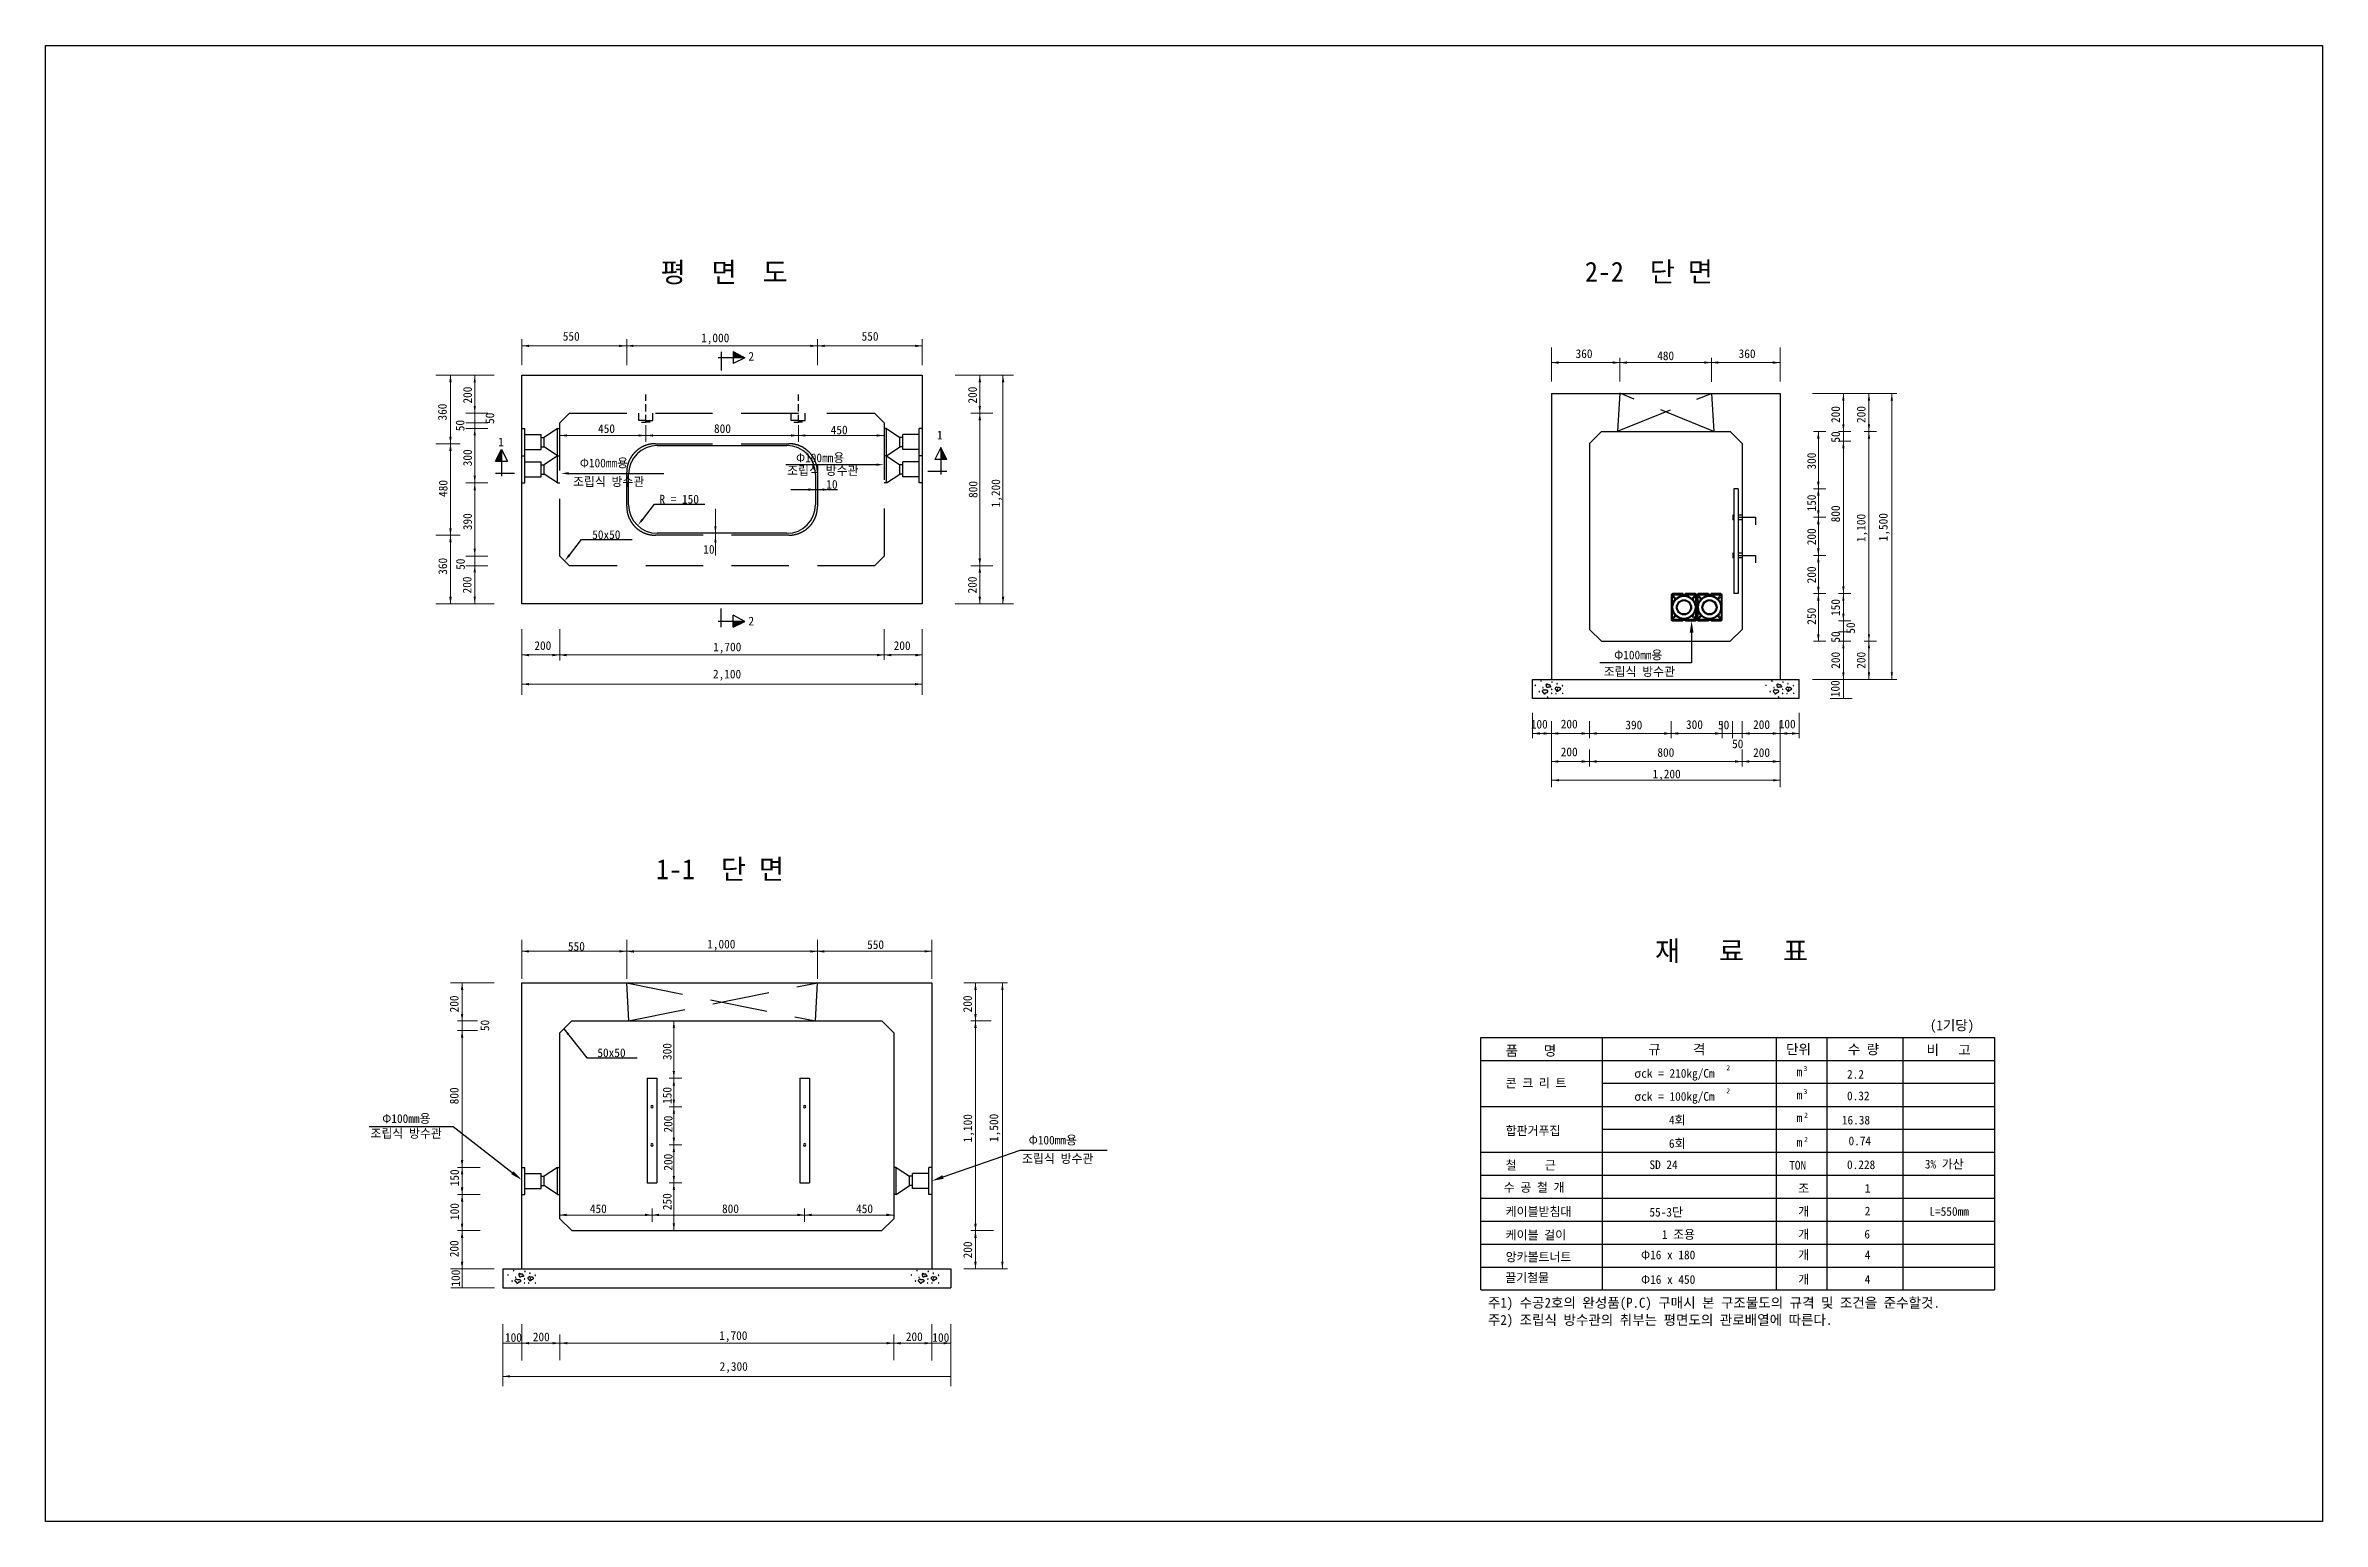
# Model space of a CAD drawing. Header units: millimetres. Extents: x -2097 to 9843, y -4010 to 3730.
import ezdxf
from ezdxf.enums import TextEntityAlignment as Align

# ---------------------------------------------------------------- set-up
doc = ezdxf.new("R2010")
doc.units = ezdxf.units.MM
doc.header["$LTSCALE"] = 150
doc.linetypes.add('DASHEDX2', pattern=[1.5, 1, -0.5])
doc.linetypes.add('HIDDEN', pattern=[0.375, 0.25, -0.125])
for name, color, linetype in [('TN-LEAL', 1, 'Continuous'), ('TN-TEX1', 6, 'Continuous'), ('TZ-LEAL', 1, 'Continuous'), ('TZ-LINE', 7, 'Continuous'), ('TZ-TEXT', 3, 'Continuous')]:
    doc.layers.add(name, color=color, linetype=linetype)
doc.layers.add('TX-PAPR', color=2, linetype='Continuous', plot=False)
doc.layers.add('TZ-DIMS', color=1, linetype='Continuous', lineweight=15)
doc.styles.add('D', font='GulimChe.ttf')
doc.styles.get("Standard").update_dxf_attribs({"font": 'GulimChe.ttf'})

msp = doc.modelspace()

# ---------------------------------------------------------------- texts
at = {"layer": 'TN-LEAL'}
for s, p in [('2', (1589, 2077)), ('1', (277, 1628)), ('1', (2578, 1664)), ('2', (1589, 689))]:
    msp.add_text(s, height=45.8, dxfattribs=at).set_placement(p)
at = {"layer": 'TN-TEX1', "style": 'D'}
msp.add_text('평  면  도', height=105, dxfattribs=at).set_placement((1462, 2542), align=Align.MIDDLE)
for s, p in [('2-2  단 면', (5976, 2491)), ('1-1  단 면', (1105, -642)), ('재   료   표', (6343, -1071))]:
    msp.add_text(s, height=105, dxfattribs=at).set_placement(p)
at = {"layer": 'TZ-DIMS'}
for s, p in [('550', (660, 2205)), ('1,000', (1415, 2197)), ('550', (2227, 2205)), ('360', (5971, 2114)), ('480', (6399, 2103)), ('360', (6826, 2114)), ('450', (845, 1721)), ('800', (1453, 1721)), ('450', (2065, 1714)), ('10', (1382, 1088)), ('200', (511, 583)), ('1,700', (1478, 576)), ('200', (2395, 583)), ('2,100', (1477, 434)), ('390', (6232, 167)), ('300', (6550, 169)), ('50', (6703, 167)), ('200', (6902, 169)), ('800', (6400, 23)), ('50', (6777, 68)), ('200', (6902, 22)), ('1,200', (6404, -90)), ('550', (687, -994)), ('1,000', (1447, -982)), ('550', (2256, -985)), ('450', (802, -2370)), ('800', (1495, -2370)), ('450', (2198, -2370)), ('100', (357, -3045)), ('200', (503, -3042)), ('1,700', (1510, -3035)), ('200', (2459, -3041)), ('100', (2598, -3045)), ('2,300', (1512, -3197))]:
    msp.add_text(s, height=45.8, dxfattribs=at).set_placement(p, align=Align.MIDDLE_CENTER)
for s, p in [('200', (116, 1897)), ('200', (2764, 1897)), ('360', (-16, 1808)), ('50', (233, 1775)), ('200', (7290, 1795)), ('200', (7424, 1795)), ('50', (77, 1737)), ('50', (7290, 1677)), ('300', (116, 1568)), ('300', (7164, 1551)), ('480', (-12, 1407)), ('800', (2767, 1402)), ('1,200', (2886, 1382)), ('150', (7164, 1331)), ('800', (7290, 1274)), ('390', (116, 1233)), ('200', (7164, 1154)), ('1,100', (7424, 1200)), ('1,500', (7540, 1204)), ('360', (-14, 999)), ('50', (79, 1010)), ('200', (7164, 954)), ('200', (114, 901)), ('200', (2763, 901)), ('250', (7164, 737)), ('150', (7290, 783)), ('50', (7290, 628)), ('50', (7369, 675)), ('200', (7290, 506)), ('200', (7424, 506)), ('100', (7288, 357)), ('200', (46, -1296)), ('200', (2738, -1296)), ('50', (207, -1409)), ('300', (1163, -1546)), ('800', (46, -1778)), ('150', (1163, -1776)), ('200', (1168, -1926)), ('1,100', (2739, -1948)), ('1,500', (2876, -1946)), ('200', (1168, -2126)), ('150', (48, -2208)), ('100', (48, -2385)), ('250', (1163, -2333)), ('200', (46, -2580)), ('200', (2739, -2586)), ('100', (54, -2734))]:
    msp.add_text(s, height=45.8, rotation=90, dxfattribs=at).set_placement(p, align=Align.MIDDLE_CENTER)
for s, p in [('100', (5692, 148)), ('200', (5849, 149)), ('100', (6992, 149)), ('200', (5849, 3))]:
    msp.add_text(s, height=45.8, dxfattribs=at).set_placement(p)
at = {"layer": 'TZ-LEAL'}
for s, p in [('Φ100mm용', (705, 1518)), ('Φ100mm용', (1839, 1545)), ('조립식 방수관', (669, 1420)), ('조립식 방수관', (1792, 1478)), ('Φ100mm용', (6129, 511)), ('조립식 방수관', (6074, 424)), ('Φ100mm용', (-331, -1920)), ('조립식 방수관', (-393, -1998)), ('Φ100mm용', (3059, -2033)), ('조립식 방수관', (3024, -2130))]:
    msp.add_text(s, height=45.8, dxfattribs=at).set_placement(p)
for s, p in [('R = 150', (1226, 1351)), ('50x50', (844, 1165)), ('50x50', (871, -1552))]:
    msp.add_text(s, height=45.8, dxfattribs=at).set_placement(p, align=Align.MIDDLE_CENTER)
at = {"layer": 'TZ-LINE'}
msp.add_text('10', height=45.8, dxfattribs=at).set_placement((2027, 1429), align=Align.MIDDLE_CENTER)
at = {"layer": 'TZ-TEXT'}
for s, height, p in [('(1기당)', 52.1, (7785, -1434)), ('품    명', 52.1, (5560, -1567)), ('규     격', 52.1, (6308, -1560)), ('단위', 52.1, (7030, -1560)), ('수 량', 52.1, (7354, -1560)), ('비   고', 52.1, (7767, -1563)), ('σck = 210kg/Cm', 45.83, (6235, -1683)), ('2', 26, (6717, -1644)), ('m', 45.8, (7086, -1675)), ('3', 26, (7122, -1647)), ('2.2', 45.8, (7350, -1688)), ('콘 크 리 트', 45.8, (5560, -1734)), ('σck = 100kg/Cm', 45.83, (6235, -1804)), ('2', 26, (6717, -1765)), ('m', 45.8, (7086, -1796)), ('3', 26, (7122, -1768)), ('0.32', 45.8, (7350, -1801)), ('4회', 45.8, (6416, -1928)), ('m', 45.8, (7086, -1916)), ('2', 26, (7125, -1892)), ('16.38', 45.8, (7323, -1928)), ('합판거푸집', 45.8, (5560, -1984)), ('6회', 45.8, (6416, -2051)), ('m', 45.8, (7086, -2044)), ('2', 26, (7125, -2019)), ('0.74', 45.8, (7358, -2037)), ('철     근', 45.8, (5560, -2165)), ('SD 24', 45.8, (6314, -2162)), ('TON', 45.8, (7047, -2165)), ('0.228', 45.8, (7350, -2162)), ('3% 가산', 45.8, (7758, -2159)), ('수 공 철 개', 45.8, (5550, -2281)), ('조', 45.8, (7094, -2287)), ('1', 45.8, (7443, -2286)), ('케이블받침대', 45.8, (5560, -2408)), ('55-3단', 45.8, (6314, -2411)), ('개', 45.8, (7094, -2407)), ('2', 45.8, (7443, -2405)), ('L=550mm', 45.8, (7782, -2407)), ('케이블 걸이', 45.8, (5560, -2531)), ('1 조용', 45.8, (6379, -2528)), ('개', 45.8, (7094, -2527)), ('6', 45.8, (7441, -2526)), ('앙카볼트너트', 45.8, (5560, -2646)), ('Φ16 x 180', 45.8, (6270, -2635)), ('개', 45.8, (7094, -2635)), ('4', 45.8, (7443, -2635)), ('끌기철물', 45.8, (5558, -2755)), ('Φ16 x 450', 45.8, (6270, -2764)), ('개', 45.8, (7094, -2764)), ('4', 45.8, (7443, -2763)), ('주1) 수공2호의 완성품(P.C) 구매시 본 구조물도의 규격 및 조건을 준수할것.', 52.08, (5467, -2889)), ('주2) 조립식 방수관의 취부는 평면도의 관로배열에 따른다.', 52.08, (5467, -2979))]:
    msp.add_text(s, height=height, dxfattribs=at).set_placement(p)

# ---------------------------------------------------------------- blocks, each defined once
blk = doc.blocks.new('*X0')
at = {"color": 0}
for p, q in [((21379, 34743), (21618, 34983)), ((21411, 34828), (21618, 35036)), ((21432, 34743), (21618, 34930)), ((21464, 34934), (21618, 35089)), ((21485, 34743), (21618, 34877)), ((21517, 35040), (21618, 35142)), ((21538, 34743), (21618, 34824)), ((21570, 35147), (21618, 35195)), ((21591, 34743), (21618, 34771))]:
    blk.add_line(p, q, dxfattribs=at)

# ---------------------------------------------------------------- linework, layer by layer
at = {"layer": 'TN-LEAL'}
for p, q in [((1509, 2093), (1431, 2093)), ((1447, 2124), (1447, 2025)), ((1509, 2125), (1571, 2093)), ((1509, 2125), (1509, 2062)), ((1571, 2093), (1509, 2093)), ((1571, 2093), (1509, 2062)), ((263, 1550), (294, 1612)), ((264, 1550), (294, 1580)), ((268, 1560), (294, 1586)), ((271, 1550), (294, 1573)), ((275, 1574), (294, 1593)), ((277, 1550), (294, 1566)), ((282, 1587), (294, 1599)), ((284, 1550), (294, 1560)), ((288, 1600), (294, 1606)), ((291, 1550), (294, 1553)), ((294, 1612), (294, 1550)), ((294, 1612), (325, 1550)), ((2598, 1622), (2567, 1559)), ((2629, 1559), (2567, 1559)), ((2629, 1559), (2598, 1622)), ((2598, 1622), (2598, 1559)), ((2598, 1559), (2598, 1481)), ((263, 1550), (325, 1550)), ((263, 1488), (362, 1488)), ((294, 1550), (294, 1471)), ((2629, 1497), (2530, 1497)), ((1447, 679), (1447, 778)), ((1571, 710), (1509, 742)), ((1509, 679), (1509, 742)), ((1509, 710), (1431, 710)), ((1509, 679), (1571, 710)), ((1571, 710), (1509, 710))]:
    msp.add_line(p, q, dxfattribs=at)
at = {"layer": 'TX-PAPR'}
msp.add_lwpolyline([(-2097, 3730), (9843, 3730), (9843, -4010), (-2097, -4010)], close=True, dxfattribs=at)
at = {"layer": 'TZ-DIMS'}
for p, q in [((401, 2190), (401, 2053)), ((401, 2155), (951, 2155)), ((951, 2190), (951, 2053)), ((951, 2155), (1951, 2155)), ((1951, 2190), (1951, 2053)), ((1951, 2155), (2501, 2155)), ((2501, 2190), (2501, 2053)), ((6639, 2067), (5799, 2067)), ((5800, 1968), (5800, 2146)), ((5800, 1968), (5800, 2091)), ((6159, 1969), (6159, 2092)), ((6639, 1967), (6639, 2092)), ((6639, 2067), (6999, 2067)), ((7000, 1978), (7000, 2146)), ((7000, 1968), (7000, 2106)), ((-50, 2002), (256, 2002)), ((-50, 2002), (137, 2002)), ((27, 802), (27, 2002)), ((154, 2002), (154, 1802)), ((2673, 2002), (2860, 2002)), ((2673, 2002), (2979, 2002)), ((2802, 2002), (2802, 1802)), ((2924, 802), (2924, 2002)), ((107, 1802), (223, 1802)), ((154, 1802), (154, 802)), ((2755, 1802), (2871, 1802)), ((2802, 1802), (2802, 802)), ((7169, 1906), (7612, 1906)), ((7331, 1906), (7331, 1706)), ((7465, 1906), (7465, 1706)), ((7585, 1906), (7585, 406)), ((107, 1752), (223, 1752)), ((107, 1722), (223, 1722)), ((601, 1685), (1051, 1685)), ((1051, 1685), (1851, 1685)), ((1851, 1685), (2301, 1685)), ((7175, 1706), (7239, 1706)), ((7200, 606), (7200, 1706)), ((7306, 1706), (7370, 1706)), ((7331, 606), (7331, 1706)), ((7440, 1706), (7504, 1706)), ((7465, 606), (7465, 1706)), ((-50, 1642), (77, 1642)), ((7306, 1656), (7370, 1656)), ((107, 1436), (223, 1436)), ((7175, 1406), (7239, 1406)), ((7175, 1256), (7239, 1256)), ((-50, 1162), (77, 1162)), ((1416, 1172), (1416, 1056)), ((107, 1052), (223, 1052)), ((107, 1002), (223, 1002)), ((2755, 1002), (2871, 1002)), ((7175, 1056), (7239, 1056)), ((7175, 856), (7239, 856)), ((7306, 856), (7370, 856)), ((-50, 802), (256, 802)), ((2673, 802), (2979, 802)), ((401, 669), (401, 325)), ((601, 669), (601, 505)), ((2301, 669), (2301, 509)), ((2501, 669), (2501, 325)), ((7175, 606), (7239, 606)), ((7306, 713), (7370, 713)), ((7306, 656), (7370, 656)), ((7306, 606), (7370, 606)), ((7331, 606), (7331, 306)), ((7440, 606), (7504, 606)), ((7465, 606), (7465, 406)), ((401, 534), (601, 534)), ((601, 534), (1451, 534)), ((1451, 534), (2301, 534)), ((2301, 534), (2501, 534)), ((401, 381), (2501, 381)), ((7169, 406), (7612, 406)), ((7262, 306), (7377, 306)), ((5700, 230), (5700, 97)), ((6000, 122), (5700, 122)), ((5800, 187), (5800, -159)), ((6000, 187), (6000, 97)), ((6000, 122), (6800, 122)), ((6428, 187), (6428, 97)), ((6696, 187), (6696, 97)), ((6750, 187), (6750, 97)), ((6800, 187), (6800, 97)), ((7100, 122), (6800, 122)), ((7000, 187), (7000, -159)), ((7100, 230), (7100, 97)), ((6000, 38), (6000, -50)), ((6800, 38), (6800, -50)), ((5800, -25), (6800, -25)), ((7000, -25), (6800, -25)), ((5800, -123), (7000, -123)), ((401, -1164), (401, -960)), ((401, -1020), (951, -1020)), ((951, -1164), (951, -960)), ((951, -1020), (2551, -1020)), ((1951, -1164), (1951, -960)), ((2551, -1164), (2551, -960)), ((27, -1185), (256, -1185)), ((88, -1185), (88, -1385)), ((2719, -1185), (2948, -1185)), ((2780, -1185), (2780, -1385)), ((2921, -1185), (2921, -2685)), ((63, -1385), (169, -1385)), ((88, -2485), (88, -1385)), ((1198, -1385), (1198, -2485)), ((2755, -1385), (2862, -1385)), ((2780, -2485), (2780, -1385)), ((63, -1435), (169, -1435)), ((1240, -1685), (1173, -1685)), ((1240, -1835), (1174, -1835)), ((1240, -2035), (1174, -2035)), ((63, -2153), (183, -2153)), ((1240, -2235), (1173, -2235)), ((63, -2296), (183, -2296)), ((1084, -2439), (1084, -2368)), ((1884, -2439), (1884, -2368)), ((63, -2485), (183, -2485)), ((88, -2485), (88, -2785)), ((1084, -2403), (601, -2403)), ((1884, -2403), (1084, -2403)), ((2351, -2403), (1884, -2403)), ((2755, -2485), (2875, -2485)), ((2780, -2485), (2780, -2685)), ((27, -2685), (256, -2685)), ((2719, -2685), (2948, -2685)), ((28, -2785), (257, -2785)), ((301, -2976), (301, -3300)), ((401, -2976), (401, -3166)), ((2551, -2976), (2551, -3166)), ((2651, -2976), (2651, -3300)), ((301, -3075), (2651, -3075)), ((601, -3029), (601, -3164)), ((2351, -3029), (2351, -3164)), ((301, -3249), (2651, -3249))]:
    msp.add_line(p, q, dxfattribs=at)
at = {"layer": 'TZ-DIMS', "linetype": 'ByBlock'}
for p, q in [((1051, 1739), (1051, 1651)), ((1851, 1739), (1851, 1651)), ((1416, 1300), (1416, 1172))]:
    msp.add_line(p, q, dxfattribs=at)
at = {"layer": 'TZ-DIMS'}
for points in [[(439, 2161), (439, 2149), (401, 2155)], [(911, 2161), (911, 2149), (949, 2155)], [(986, 2161), (986, 2149), (949, 2155)], [(1913, 2161), (1913, 2149), (1950, 2155)], [(1989, 2161), (1989, 2149), (1951, 2155)], [(2465, 2161), (2465, 2149), (2502, 2155)], [(5838, 2074), (5838, 2061), (5800, 2067)], [(6121, 2074), (6121, 2061), (6159, 2067)], [(6196, 2074), (6196, 2061), (6159, 2067)], [(6601, 2074), (6601, 2061), (6639, 2068)], [(6676, 2074), (6676, 2061), (6639, 2068)], [(6960, 2074), (6960, 2061), (6998, 2067)], [(20, 1964), (33, 1964), (27, 2002)], [(148, 1964), (160, 1964), (154, 2001)], [(2796, 1964), (2809, 1964), (2802, 2001)], [(2918, 1964), (2931, 1964), (2924, 2002)], [(148, 1840), (160, 1840), (154, 1802)], [(2796, 1840), (2809, 1840), (2802, 1802)], [(2796, 1765), (2809, 1765), (2802, 1802)], [(7325, 1868), (7337, 1868), (7331, 1906)], [(7459, 1868), (7471, 1868), (7465, 1906)], [(7579, 1868), (7591, 1868), (7585, 1906)], [(20, 1679), (33, 1679), (27, 1642)], [(148, 1685), (160, 1685), (154, 1722)], [(7193, 1668), (7206, 1668), (7200, 1705)], [(7325, 1743), (7337, 1743), (7331, 1706)], [(7459, 1743), (7471, 1743), (7465, 1706)], [(7459, 1669), (7471, 1669), (7465, 1706)], [(20, 1604), (33, 1604), (27, 1642)], [(7325, 1618), (7337, 1618), (7331, 1655)], [(148, 1474), (160, 1474), (154, 1436)], [(148, 1398), (160, 1398), (154, 1436)], [(7193, 1443), (7206, 1443), (7200, 1405)], [(7193, 1369), (7206, 1369), (7200, 1406)], [(20, 1199), (33, 1199), (27, 1162)], [(7193, 1293), (7206, 1293), (7200, 1255)], [(7193, 1219), (7206, 1219), (7200, 1256)], [(20, 1124), (33, 1124), (27, 1162)], [(148, 1092), (160, 1092), (154, 1054)], [(7193, 1093), (7206, 1093), (7200, 1055)], [(148, 968), (160, 968), (154, 1005)], [(2796, 1040), (2809, 1040), (2802, 1002)], [(2796, 965), (2809, 965), (2802, 1002)], [(7193, 1019), (7206, 1019), (7200, 1056)], [(20, 839), (33, 839), (27, 802)], [(148, 840), (160, 840), (154, 802)], [(2796, 840), (2809, 840), (2802, 802)], [(2918, 839), (2931, 839), (2924, 802)], [(7193, 893), (7206, 893), (7200, 855)], [(7193, 819), (7206, 819), (7200, 856)], [(7325, 894), (7337, 894), (7331, 856)], [(7325, 818), (7337, 818), (7331, 855)], [(7325, 751), (7337, 751), (7331, 713)], [(7193, 643), (7206, 643), (7200, 605)], [(7325, 568), (7337, 568), (7331, 606)], [(7459, 643), (7471, 643), (7465, 606)], [(7459, 568), (7471, 568), (7465, 606)], [(439, 540), (439, 527), (401, 534)], [(561, 540), (561, 527), (599, 534)], [(636, 540), (636, 527), (599, 534)], [(2263, 540), (2263, 527), (2300, 534)], [(2339, 540), (2339, 527), (2301, 534)], [(2465, 540), (2465, 527), (2502, 534)], [(438, 387), (438, 375), (401, 381)], [(2463, 387), (2463, 375), (2501, 381)], [(7325, 443), (7337, 443), (7331, 406)], [(7459, 443), (7471, 443), (7465, 406)], [(7579, 443), (7591, 443), (7585, 406)], [(5740, 129), (5740, 116), (5703, 122)], [(5759, 129), (5759, 116), (5797, 122)], [(5837, 129), (5837, 116), (5799, 122)], [(5959, 129), (5959, 116), (5997, 122)], [(6038, 129), (6038, 116), (6000, 122)], [(6391, 129), (6391, 116), (6428, 122)], [(6466, 129), (6466, 116), (6428, 122)], [(6658, 129), (6658, 116), (6696, 122)], [(6839, 129), (6839, 116), (6801, 122)], [(6961, 129), (6961, 116), (6999, 122)], [(7037, 129), (7037, 116), (7000, 122)], [(7062, 129), (7062, 116), (7099, 122)], [(5837, -18), (5837, -31), (5799, -25)], [(5840, -117), (5840, -129), (5803, -123)], [(5959, -18), (5959, -31), (5997, -25)], [(6038, -18), (6038, -31), (6000, -25)], [(6762, -18), (6762, -31), (6800, -25)], [(6838, -18), (6838, -31), (6801, -25)], [(6961, -18), (6961, -31), (6999, -25)], [(6963, -117), (6963, -129), (7000, -123)], [(438, -1014), (438, -1026), (401, -1020)], [(913, -1014), (913, -1026), (951, -1020)], [(989, -1014), (989, -1027), (951, -1021)], [(1913, -1014), (1913, -1027), (1950, -1021)], [(1988, -1014), (1988, -1027), (1951, -1021)], [(2513, -1014), (2513, -1026), (2551, -1020)], [(81, -1223), (94, -1223), (88, -1185)], [(2773, -1223), (2786, -1223), (2780, -1185)], [(2915, -1223), (2927, -1223), (2921, -1185)], [(81, -1348), (94, -1348), (88, -1385)], [(1192, -1423), (1204, -1423), (1198, -1385)], [(2773, -1348), (2786, -1348), (2780, -1385)], [(2773, -1422), (2786, -1422), (2780, -1385)], [(81, -1473), (94, -1473), (88, -1435)], [(1192, -1648), (1204, -1648), (1198, -1685)], [(1192, -1724), (1204, -1724), (1198, -1687)], [(1192, -1798), (1204, -1798), (1198, -1835)], [(1192, -1872), (1204, -1872), (1198, -1834)], [(1192, -1998), (1204, -1998), (1198, -2035)], [(81, -2115), (94, -2115), (88, -2153)], [(1192, -2072), (1204, -2072), (1198, -2034)], [(81, -2190), (94, -2190), (88, -2153)], [(81, -2258), (94, -2258), (88, -2296)], [(1192, -2199), (1204, -2199), (1198, -2236)], [(1192, -2272), (1204, -2272), (1198, -2234)], [(81, -2333), (94, -2333), (88, -2296)], [(81, -2448), (94, -2448), (88, -2485)], [(81, -2523), (94, -2523), (88, -2485)], [(636, -2396), (636, -2409), (598, -2403)], [(1046, -2396), (1046, -2409), (1084, -2403)], [(1121, -2396), (1121, -2409), (1084, -2403)], [(1192, -2447), (1204, -2447), (1198, -2485)], [(1846, -2396), (1846, -2409), (1884, -2403)], [(1921, -2396), (1921, -2409), (1884, -2403)], [(2773, -2448), (2786, -2448), (2780, -2485)], [(2773, -2523), (2786, -2523), (2780, -2485)], [(81, -2648), (94, -2648), (88, -2685)], [(2773, -2648), (2786, -2648), (2780, -2685)], [(2915, -2648), (2927, -2648), (2921, -2685)], [(438, -3069), (438, -3081), (401, -3075)], [(563, -3069), (563, -3081), (600, -3075)], [(639, -3069), (639, -3081), (602, -3075)], [(2314, -3069), (2314, -3081), (2352, -3075)], [(2388, -3069), (2388, -3082), (2350, -3075)], [(2513, -3069), (2513, -3081), (2551, -3075)], [(2613, -3069), (2613, -3081), (2651, -3075)], [(339, -3243), (339, -3255), (302, -3249)]]:
    msp.add_solid(points, dxfattribs=at)
at = {"layer": 'TZ-DIMS', "linetype": 'ByBlock'}
for points in [[(638, 1691), (638, 1679), (601, 1685)], [(1013, 1691), (1013, 1679), (1050, 1685)], [(1088, 1691), (1088, 1679), (1051, 1685)], [(1813, 1691), (1813, 1679), (1851, 1685)], [(1888, 1691), (1888, 1679), (1851, 1685)], [(2262, 1691), (2262, 1679), (2300, 1685)], [(1422, 1209), (1410, 1209), (1416, 1172)], [(1422, 1124), (1410, 1124), (1416, 1162)], [(2313, -2396), (2313, -2409), (2350, -2403)]]:
    msp.add_solid(points, dxfattribs=at)
at = {"layer": 'TZ-LEAL'}
for p, q in [((646, 1486), (1145, 1486)), ((2260, 1532), (1786, 1532)), ((1033, 1243), (1096, 1325)), ((1096, 1325), (1361, 1325)), ((650, 1058), (714, 1139)), ((714, 1139), (979, 1139)), ((622, -1426), (741, -1578)), ((741, -1578), (1006, -1578))]:
    msp.add_line(p, q, dxfattribs=at)
for points in [[(6535, 651), (6535, 493), (6054, 493)], [(351, -2181), (41, -1941), (-399, -1941)], [(2610, -2203), (3014, -2062), (3471, -2062)]]:
    msp.add_lwpolyline(points, dxfattribs=at)
for points in [[(646, 1480), (646, 1493), (608, 1486)], [(2260, 1526), (2260, 1538), (2298, 1532)], [(1037, 1240), (1028, 1247), (1009, 1214)], [(6525, 651), (6535, 713), (6545, 651)], [(650, -1452), (641, -1460), (622, -1426)], [(357, -2173), (401, -2219), (345, -2189)], [(2613, -2213), (2551, -2224), (2606, -2194)]]:
    msp.add_solid(points, dxfattribs=at)
at = {"layer": 'TZ-LEAL', "linetype": 'DASHEDX2', "ltscale": 2}
msp.add_solid([(655, 1054), (645, 1062), (627, 1028)], dxfattribs=at)
at = {"layer": 'TZ-LINE'}
for p, q in [((401, 2002), (2501, 2002)), ((401, 802), (401, 2002)), ((2501, 2002), (2501, 802)), ((1014, 1764), (1014, 1802)), ((1087, 1764), (1087, 1802)), ((1814, 1764), (1814, 1802)), ((1887, 1764), (1887, 1802)), ((5800, 1906), (7000, 1906)), ((5800, 1906), (5800, 406)), ((7000, 1906), (7000, 406)), ((401, 1722), (416, 1722)), ((416, 1579), (416, 1722)), ((416, 1690), (502, 1690)), ((502, 1611), (502, 1690)), ((502, 1674), (518, 1674)), ((588, 1722), (518, 1674)), ((518, 1626), (518, 1674)), ((588, 1579), (588, 1722)), ((588, 1722), (601, 1722)), ((1051, 1764), (1014, 1764)), ((1028, 1755), (1051, 1755)), ((1051, 1764), (1087, 1764)), ((1073, 1755), (1051, 1755)), ((1851, 1764), (1814, 1764)), ((1828, 1755), (1851, 1755)), ((1851, 1764), (1887, 1764)), ((1873, 1755), (1851, 1755)), ((2313, 1722), (2301, 1722)), ((2313, 1722), (2383, 1674)), ((2313, 1579), (2313, 1722)), ((2399, 1674), (2383, 1674)), ((2383, 1626), (2383, 1674)), ((2399, 1611), (2399, 1690)), ((2485, 1690), (2399, 1690)), ((2501, 1722), (2485, 1722)), ((2485, 1579), (2485, 1722)), ((6063, 1706), (6000, 1643)), ((6063, 1706), (6738, 1706)), ((6800, 1643), (6738, 1706)), ((401, 1579), (416, 1579)), ((401, 1579), (416, 1579)), ((416, 1611), (502, 1611)), ((416, 1436), (416, 1579)), ((502, 1626), (518, 1626)), ((588, 1579), (518, 1626)), ((588, 1579), (518, 1531)), ((588, 1579), (601, 1579)), ((588, 1579), (601, 1579)), ((588, 1436), (588, 1579)), ((1111, 1632), (1791, 1632)), ((2313, 1579), (2301, 1579)), ((2313, 1579), (2301, 1579)), ((2313, 1579), (2383, 1626)), ((2313, 1436), (2313, 1579)), ((2313, 1579), (2383, 1531)), ((2399, 1626), (2383, 1626)), ((2485, 1611), (2399, 1611)), ((2485, 1436), (2485, 1579)), ((2501, 1579), (2485, 1579)), ((2501, 1579), (2485, 1579)), ((6000, 1643), (6000, 668)), ((6800, 1643), (6800, 668)), ((401, 1436), (416, 1436)), ((416, 1547), (502, 1547)), ((416, 1468), (502, 1468)), ((502, 1468), (502, 1547)), ((502, 1531), (518, 1531)), ((502, 1483), (518, 1483)), ((518, 1483), (518, 1531)), ((588, 1436), (518, 1483)), ((588, 1436), (601, 1436)), ((961, 1322), (961, 1482)), ((1941, 1482), (1941, 1322)), ((2313, 1436), (2301, 1436)), ((2313, 1436), (2383, 1483)), ((2399, 1531), (2383, 1531)), ((2383, 1483), (2383, 1531)), ((2399, 1483), (2383, 1483)), ((2485, 1547), (2399, 1547)), ((2399, 1468), (2399, 1547)), ((2485, 1468), (2399, 1468)), ((2501, 1436), (2485, 1436)), ((1941, 1401), (2057, 1401)), ((6757, 1406), (6757, 856)), ((6757, 1406), (6757, 856)), ((6780, 1406), (6757, 1406)), ((6780, 1406), (6780, 856)), ((6757, 1268), (6751, 1268)), ((6751, 1268), (6751, 1243)), ((6757, 1243), (6751, 1243)), ((6800, 1268), (6780, 1268)), ((6780, 1256), (6871, 1256)), ((6800, 1243), (6780, 1243)), ((6871, 1256), (6871, 1217)), ((1791, 1172), (1111, 1172)), ((6757, 1068), (6751, 1068)), ((6751, 1068), (6751, 1043)), ((6757, 1043), (6751, 1043)), ((6757, 1068), (6757, 1043)), ((6800, 1068), (6780, 1068)), ((6780, 1056), (6871, 1056)), ((6800, 1043), (6780, 1043)), ((6871, 1056), (6871, 1017)), ((6430, 851), (6435, 856)), ((6433, 842), (6449, 826)), ((6437, 847), (6453, 831)), ((6489, 856), (6489, 851)), ((6503, 856), (6503, 851)), ((6537, 831), (6553, 847)), ((6542, 826), (6558, 842)), ((6555, 856), (6560, 851)), ((6564, 851), (6569, 856)), ((6567, 842), (6583, 826)), ((6571, 847), (6587, 831)), ((6623, 856), (6623, 851)), ((6637, 856), (6637, 851)), ((6671, 831), (6687, 847)), ((6676, 826), (6692, 842)), ((6689, 856), (6694, 851)), ((6780, 856), (6757, 856)), ((2501, 802), (401, 802)), ((6430, 717), (6435, 713)), ((6433, 726), (6449, 742)), ((6437, 722), (6453, 738)), ((6489, 717), (6489, 713)), ((6503, 717), (6503, 713)), ((6537, 738), (6553, 722)), ((6542, 742), (6558, 726)), ((6555, 713), (6560, 717)), ((6564, 717), (6569, 713)), ((6567, 726), (6583, 742)), ((6571, 722), (6587, 738)), ((6623, 717), (6623, 713)), ((6637, 717), (6637, 713)), ((6671, 738), (6687, 722)), ((6676, 742), (6692, 726)), ((6689, 713), (6694, 717)), ((6063, 606), (6000, 668)), ((6063, 606), (6738, 606)), ((6738, 606), (6800, 668)), ((5700, 406), (7100, 406)), ((5700, 306), (5700, 406)), ((5773, 377), (5774, 379)), ((5773, 376), (5773, 377)), ((5773, 375), (5773, 376)), ((5774, 374), (5773, 375)), ((5774, 381), (5775, 382)), ((5774, 380), (5774, 381)), ((5774, 379), (5774, 380)), ((5774, 373), (5774, 374)), ((5774, 372), (5774, 373)), ((5774, 371), (5774, 372)), ((5774, 370), (5774, 371)), ((5774, 371), (5774, 371)), ((5774, 369), (5774, 370)), ((5774, 368), (5774, 369)), ((5774, 369), (5774, 369)), ((5774, 367), (5774, 368)), ((5774, 368), (5774, 368)), ((5775, 366), (5774, 367)), ((5774, 367), (5774, 367)), ((5775, 382), (5776, 383)), ((5775, 365), (5775, 366)), ((5775, 366), (5775, 366)), ((5776, 365), (5775, 365)), ((5776, 383), (5776, 383)), ((5776, 383), (5777, 383)), ((5777, 364), (5776, 365)), ((5777, 383), (5778, 381)), ((5778, 364), (5777, 364)), ((5777, 364), (5777, 364)), ((5778, 381), (5779, 379)), ((5779, 363), (5778, 364)), ((5779, 379), (5782, 380)), ((5780, 363), (5779, 363)), ((5781, 364), (5780, 363)), ((5782, 364), (5781, 364)), ((5781, 364), (5781, 364)), ((5782, 380), (5784, 380)), ((5783, 365), (5782, 364)), ((5784, 366), (5783, 365)), ((5783, 365), (5783, 365)), ((5784, 380), (5786, 380)), ((5785, 366), (5784, 366)), ((5786, 366), (5785, 366)), ((5786, 380), (5788, 380)), ((5787, 366), (5786, 366)), ((5788, 366), (5787, 366)), ((5787, 366), (5787, 366)), ((5788, 380), (5789, 379)), ((5789, 366), (5788, 366)), ((5789, 379), (5790, 378)), ((5790, 366), (5789, 366)), ((5790, 378), (5791, 377)), ((5791, 365), (5790, 366)), ((5791, 377), (5792, 376)), ((5792, 365), (5791, 365)), ((5792, 376), (5793, 374)), ((5793, 365), (5792, 365)), ((5793, 374), (5793, 373)), ((5793, 373), (5794, 372)), ((5794, 365), (5793, 365)), ((5794, 372), (5795, 371)), ((5795, 366), (5794, 365)), ((5794, 365), (5794, 365)), ((5795, 371), (5795, 371)), ((5795, 371), (5795, 370)), ((5795, 370), (5796, 369)), ((5796, 367), (5795, 367)), ((5795, 367), (5795, 366)), ((5795, 366), (5795, 366)), ((5796, 369), (5796, 368)), ((5796, 368), (5796, 368)), ((5796, 368), (5796, 367)), ((5820, 359), (5819, 358)), ((5821, 361), (5820, 359)), ((5823, 364), (5821, 361)), ((5826, 366), (5823, 364)), ((5829, 365), (5826, 366)), ((5830, 363), (5829, 365)), ((5832, 363), (5830, 363)), ((5834, 362), (5832, 363)), ((5835, 362), (5834, 362)), ((5836, 363), (5835, 362)), ((5838, 363), (5836, 363)), ((5839, 363), (5838, 363)), ((5840, 363), (5839, 363)), ((5842, 362), (5840, 363)), ((5843, 362), (5842, 362)), ((5844, 361), (5843, 362)), ((5846, 361), (5844, 361)), ((5847, 360), (5846, 361)), ((5848, 359), (5847, 360)), ((5848, 358), (5848, 359)), ((5849, 358), (5848, 358)), ((6984, 380), (6985, 381)), ((6984, 379), (6984, 380)), ((6984, 377), (6984, 379)), ((6984, 376), (6984, 377)), ((6984, 375), (6984, 376)), ((6984, 374), (6984, 375)), ((6984, 373), (6984, 374)), ((6985, 372), (6984, 373)), ((6985, 381), (6986, 382)), ((6985, 371), (6985, 372)), ((6985, 370), (6985, 371)), ((6985, 371), (6985, 371)), ((6985, 369), (6985, 370)), ((6985, 368), (6985, 369)), ((6985, 369), (6985, 369)), ((6985, 367), (6985, 368)), ((6985, 368), (6985, 368)), ((6985, 366), (6985, 367)), ((6985, 367), (6985, 367)), ((6986, 366), (6985, 366)), ((6986, 382), (6986, 383)), ((6986, 383), (6987, 383)), ((6986, 365), (6986, 366)), ((6987, 365), (6986, 365)), ((6987, 383), (6988, 383)), ((6987, 364), (6987, 365)), ((6988, 364), (6987, 364)), ((6988, 383), (6989, 381)), ((6989, 364), (6988, 364)), ((6989, 381), (6990, 379)), ((6990, 363), (6989, 364)), ((6990, 379), (6993, 380)), ((6991, 364), (6990, 363)), ((6990, 363), (6990, 363)), ((6992, 364), (6991, 364)), ((6993, 364), (6992, 364)), ((6993, 380), (6995, 380)), ((6994, 365), (6993, 365)), ((6993, 365), (6993, 364)), ((6995, 366), (6994, 365)), ((6995, 380), (6997, 380)), ((6996, 366), (6995, 366)), ((6997, 366), (6996, 366)), ((6996, 366), (6996, 366)), ((6997, 380), (6999, 380)), ((6998, 366), (6997, 366)), ((6999, 366), (6998, 366)), ((6999, 380), (7000, 379)), ((7000, 366), (6999, 366)), ((7000, 379), (7001, 378)), ((7001, 366), (7000, 366)), ((7001, 378), (7002, 377)), ((7002, 365), (7001, 366)), ((7002, 377), (7003, 376)), ((7003, 365), (7002, 365)), ((7003, 376), (7003, 374)), ((7003, 374), (7004, 373)), ((7004, 365), (7003, 365)), ((7003, 365), (7003, 365)), ((7004, 373), (7005, 372)), ((7005, 365), (7004, 365)), ((7005, 372), (7005, 371)), ((7005, 371), (7006, 371)), ((7006, 366), (7005, 366)), ((7005, 366), (7005, 365)), ((7006, 371), (7006, 370)), ((7006, 370), (7006, 369)), ((7006, 369), (7006, 368)), ((7006, 368), (7006, 368)), ((7006, 368), (7006, 367)), ((7006, 367), (7006, 367)), ((7006, 367), (7006, 366)), ((7032, 361), (7030, 359)), ((7030, 359), (7030, 358)), ((7034, 364), (7032, 361)), ((7037, 366), (7034, 364)), ((7039, 365), (7037, 366)), ((7041, 363), (7039, 365)), ((7043, 363), (7041, 363)), ((7044, 362), (7043, 363)), ((7046, 362), (7044, 362)), ((7047, 363), (7046, 362)), ((7048, 363), (7047, 363)), ((7050, 363), (7048, 363)), ((7051, 363), (7050, 363)), ((7052, 362), (7051, 363)), ((7054, 362), (7052, 362)), ((7055, 361), (7054, 362)), ((7056, 361), (7055, 361)), ((7057, 360), (7056, 361)), ((7058, 359), (7057, 360)), ((7059, 358), (7058, 359)), ((7059, 358), (7059, 358)), ((7100, 306), (7100, 406)), ((7100, 306), (5700, 306)), ((5753, 346), (5752, 345)), ((5752, 345), (5752, 343)), ((5752, 343), (5752, 342)), ((5752, 342), (5753, 342)), ((5754, 348), (5753, 346)), ((5753, 342), (5754, 341)), ((5756, 350), (5754, 348)), ((5754, 341), (5755, 340)), ((5755, 340), (5755, 339)), ((5755, 339), (5756, 339)), ((5760, 353), (5756, 350)), ((5756, 339), (5757, 338)), ((5757, 338), (5758, 337)), ((5758, 337), (5758, 337)), ((5758, 337), (5759, 336)), ((5759, 336), (5759, 335)), ((5759, 335), (5760, 335)), ((5762, 351), (5760, 353)), ((5760, 335), (5760, 334)), ((5760, 334), (5760, 334)), ((5760, 334), (5760, 333)), ((5760, 333), (5760, 333)), ((5760, 333), (5760, 332)), ((5760, 332), (5760, 332)), ((5760, 332), (5761, 332)), ((5761, 332), (5761, 331)), ((5761, 331), (5761, 331)), ((5761, 331), (5762, 331)), ((5764, 350), (5762, 351)), ((5762, 331), (5762, 331)), ((5762, 331), (5763, 331)), ((5763, 331), (5763, 331)), ((5763, 331), (5764, 331)), ((5765, 349), (5764, 350)), ((5764, 331), (5764, 331)), ((5764, 331), (5765, 331)), ((5767, 349), (5765, 349)), ((5765, 331), (5766, 331)), ((5766, 331), (5766, 331)), ((5766, 331), (5767, 331)), ((5768, 349), (5767, 349)), ((5767, 331), (5767, 332)), ((5767, 332), (5768, 332)), ((5770, 349), (5768, 349)), ((5768, 332), (5768, 333)), ((5768, 333), (5769, 333)), ((5768, 332), (5768, 332)), ((5769, 334), (5770, 335)), ((5769, 333), (5769, 334)), ((5769, 334), (5769, 334)), ((5769, 333), (5769, 333)), ((5771, 349), (5770, 349)), ((5770, 335), (5771, 336)), ((5770, 335), (5770, 335)), ((5772, 349), (5771, 349)), ((5771, 336), (5772, 337)), ((5771, 336), (5771, 336)), ((5774, 349), (5772, 349)), ((5772, 337), (5773, 337)), ((5773, 337), (5774, 337)), ((5775, 349), (5774, 349)), ((5774, 337), (5775, 338)), ((5776, 349), (5775, 349)), ((5775, 338), (5777, 338)), ((5778, 348), (5776, 349)), ((5777, 338), (5778, 339)), ((5779, 347), (5778, 348)), ((5778, 339), (5779, 339)), ((5780, 347), (5779, 347)), ((5779, 339), (5780, 340)), ((5781, 346), (5780, 347)), ((5780, 340), (5781, 340)), ((5781, 345), (5781, 346)), ((5782, 344), (5781, 345)), ((5781, 341), (5782, 342)), ((5781, 340), (5781, 341)), ((5782, 343), (5782, 344)), ((5782, 344), (5782, 344)), ((5782, 342), (5782, 343)), ((5782, 342), (5782, 342)), ((5819, 358), (5819, 357)), ((5819, 357), (5819, 356)), ((5819, 356), (5820, 355)), ((5820, 355), (5821, 354)), ((5821, 354), (5821, 354)), ((5821, 354), (5822, 353)), ((5822, 353), (5823, 352)), ((5823, 352), (5824, 351)), ((5824, 351), (5825, 351)), ((5825, 351), (5825, 350)), ((5825, 350), (5826, 349)), ((5826, 349), (5826, 349)), ((5826, 349), (5827, 348)), ((5827, 348), (5827, 348)), ((5827, 348), (5827, 347)), ((5827, 347), (5827, 347)), ((5827, 347), (5827, 346)), ((5827, 346), (5827, 346)), ((5827, 346), (5827, 345)), ((5827, 345), (5827, 345)), ((5827, 345), (5828, 345)), ((5828, 345), (5828, 344)), ((5828, 344), (5828, 344)), ((5828, 344), (5829, 344)), ((5829, 344), (5829, 344)), ((5829, 344), (5830, 344)), ((5830, 344), (5831, 344)), ((5831, 344), (5831, 344)), ((5831, 344), (5832, 344)), ((5832, 344), (5832, 344)), ((5832, 344), (5833, 344)), ((5833, 344), (5834, 345)), ((5834, 345), (5834, 345)), ((5834, 345), (5835, 345)), ((5835, 345), (5835, 346)), ((5835, 346), (5835, 346)), ((5835, 346), (5836, 346)), ((5836, 347), (5836, 348)), ((5836, 348), (5837, 348)), ((5836, 346), (5836, 347)), ((5836, 347), (5836, 347)), ((5837, 348), (5837, 349)), ((5837, 349), (5837, 349)), ((5837, 349), (5838, 349)), ((5838, 349), (5839, 350)), ((5839, 350), (5840, 350)), ((5840, 350), (5841, 351)), ((5841, 351), (5842, 351)), ((5842, 351), (5843, 352)), ((5843, 352), (5845, 352)), ((5845, 352), (5846, 353)), ((5846, 353), (5847, 353)), ((5847, 353), (5847, 354)), ((5847, 354), (5848, 354)), ((5848, 354), (5849, 355)), ((5849, 357), (5849, 358)), ((5849, 356), (5849, 357)), ((5849, 355), (5849, 356)), ((5849, 356), (5849, 356)), ((6964, 346), (6963, 345)), ((6963, 345), (6963, 343)), ((6963, 343), (6963, 342)), ((6963, 342), (6964, 342)), ((6965, 348), (6964, 346)), ((6964, 342), (6964, 341)), ((6964, 341), (6965, 340)), ((6967, 350), (6965, 348)), ((6965, 340), (6966, 339)), ((6966, 339), (6967, 339)), ((6970, 353), (6967, 350)), ((6967, 339), (6968, 338)), ((6968, 338), (6968, 337)), ((6968, 337), (6969, 337)), ((6969, 337), (6970, 336)), ((6972, 351), (6970, 353)), ((6970, 336), (6970, 335)), ((6970, 335), (6970, 335)), ((6970, 335), (6971, 334)), ((6971, 334), (6971, 334)), ((6971, 334), (6971, 333)), ((6971, 333), (6971, 333)), ((6971, 333), (6971, 332)), ((6971, 332), (6971, 332)), ((6971, 332), (6971, 332)), ((6971, 332), (6971, 331)), ((6971, 331), (6972, 331)), ((6974, 350), (6972, 351)), ((6972, 331), (6972, 331)), ((6972, 331), (6973, 331)), ((6973, 331), (6973, 331)), ((6973, 331), (6974, 331)), ((6976, 349), (6974, 350)), ((6974, 331), (6974, 331)), ((6974, 331), (6975, 331)), ((6975, 331), (6976, 331)), ((6977, 349), (6976, 349)), ((6976, 331), (6976, 331)), ((6976, 331), (6977, 331)), ((6979, 349), (6977, 349)), ((6977, 331), (6978, 332)), ((6977, 331), (6977, 331)), ((6978, 332), (6978, 332)), ((6978, 332), (6979, 332)), ((6980, 349), (6979, 349)), ((6979, 332), (6979, 333)), ((6979, 333), (6979, 333)), ((6979, 333), (6980, 333)), ((6982, 349), (6980, 349)), ((6980, 334), (6980, 335)), ((6980, 335), (6981, 335)), ((6980, 333), (6980, 334)), ((6980, 334), (6980, 334)), ((6981, 335), (6981, 336)), ((6981, 336), (6982, 336)), ((6983, 349), (6982, 349)), ((6982, 336), (6983, 337)), ((6984, 349), (6983, 349)), ((6983, 337), (6984, 337)), ((6986, 349), (6984, 349)), ((6984, 337), (6985, 337)), ((6985, 337), (6986, 338)), ((6987, 349), (6986, 349)), ((6986, 338), (6987, 338)), ((6988, 348), (6987, 349)), ((6987, 338), (6988, 339)), ((6989, 347), (6988, 348)), ((6988, 339), (6989, 339)), ((6990, 347), (6989, 347)), ((6989, 339), (6990, 340)), ((6991, 346), (6990, 347)), ((6990, 340), (6991, 340)), ((6992, 345), (6991, 346)), ((6991, 340), (6992, 341)), ((6993, 344), (6992, 345)), ((6992, 341), (6992, 342)), ((6992, 342), (6993, 342)), ((6993, 343), (6993, 344)), ((6993, 344), (6993, 344)), ((6993, 342), (6993, 343)), ((7030, 358), (7030, 357)), ((7030, 357), (7030, 356)), ((7030, 356), (7031, 355)), ((7031, 355), (7031, 354)), ((7031, 354), (7032, 354)), ((7032, 354), (7033, 353)), ((7033, 353), (7034, 352)), ((7034, 352), (7034, 351)), ((7034, 351), (7035, 351)), ((7035, 351), (7036, 350)), ((7036, 350), (7036, 349)), ((7036, 349), (7037, 349)), ((7037, 349), (7037, 348)), ((7037, 348), (7037, 348)), ((7037, 348), (7038, 347)), ((7038, 347), (7038, 347)), ((7038, 347), (7038, 346)), ((7038, 346), (7038, 346)), ((7038, 346), (7038, 345)), ((7038, 345), (7038, 345)), ((7038, 345), (7038, 345)), ((7038, 345), (7039, 344)), ((7039, 344), (7039, 344)), ((7039, 344), (7040, 344)), ((7040, 344), (7040, 344)), ((7040, 344), (7041, 344)), ((7041, 344), (7041, 344)), ((7041, 344), (7042, 344)), ((7042, 344), (7043, 344)), ((7043, 344), (7043, 344)), ((7043, 344), (7044, 344)), ((7044, 344), (7044, 345)), ((7044, 345), (7045, 345)), ((7045, 345), (7046, 346)), ((7045, 345), (7045, 345)), ((7046, 346), (7046, 347)), ((7046, 347), (7047, 347)), ((7046, 346), (7046, 346)), ((7046, 346), (7046, 346)), ((7047, 348), (7048, 349)), ((7047, 347), (7047, 348)), ((7047, 348), (7047, 348)), ((7048, 349), (7048, 349)), ((7048, 349), (7049, 349)), ((7049, 349), (7050, 350)), ((7050, 350), (7051, 350)), ((7051, 350), (7052, 351)), ((7052, 351), (7053, 351)), ((7053, 351), (7054, 352)), ((7054, 352), (7055, 352)), ((7055, 352), (7056, 353)), ((7056, 353), (7057, 353)), ((7057, 353), (7058, 354)), ((7058, 354), (7059, 354)), ((7060, 357), (7059, 358)), ((7059, 355), (7060, 356)), ((7059, 354), (7059, 355)), ((7060, 356), (7060, 357)), ((7060, 356), (7060, 356)), ((401, -1185), (2551, -1185)), ((401, -2685), (401, -1185)), ((2551, -1185), (2551, -2685)), ((663, -1385), (601, -1448)), ((663, -1385), (2288, -1385)), ((2351, -1448), (2288, -1385)), ((601, -2423), (601, -1448)), ((2351, -1448), (2351, -2423)), ((1059, -1685), (1059, -2235)), ((1059, -1685), (1109, -1685)), ((1109, -1685), (1109, -2235)), ((1859, -1685), (1909, -1685)), ((1859, -1685), (1859, -2235)), ((1909, -1685), (1909, -2235)), ((401, -2153), (416, -2153)), ((416, -2296), (416, -2153)), ((416, -2185), (502, -2185)), ((416, -2264), (502, -2264)), ((502, -2264), (502, -2185)), ((502, -2200), (518, -2200)), ((502, -2248), (518, -2248)), ((588, -2153), (518, -2200)), ((518, -2248), (518, -2200)), ((588, -2296), (518, -2248)), ((588, -2296), (588, -2153)), ((588, -2153), (601, -2153)), ((1059, -2235), (1109, -2235)), ((1859, -2235), (1909, -2235)), ((2363, -2153), (2351, -2153)), ((2363, -2296), (2363, -2153)), ((2363, -2153), (2433, -2200)), ((2363, -2296), (2433, -2248)), ((2433, -2248), (2433, -2200)), ((2449, -2200), (2433, -2200)), ((2449, -2248), (2433, -2248)), ((2535, -2185), (2449, -2185)), ((2449, -2264), (2449, -2185)), ((2535, -2264), (2449, -2264)), ((2535, -2296), (2535, -2153)), ((2551, -2153), (2535, -2153)), ((401, -2296), (416, -2296)), ((588, -2296), (601, -2296)), ((2363, -2296), (2351, -2296)), ((2551, -2296), (2535, -2296)), ((663, -2485), (601, -2423)), ((663, -2485), (2288, -2485)), ((2288, -2485), (2351, -2423)), ((301, -2685), (301, -2785)), ((301, -2685), (2651, -2685)), ((366, -2745), (365, -2747)), ((367, -2743), (366, -2745)), ((370, -2741), (367, -2743)), ((373, -2738), (370, -2741)), ((375, -2740), (373, -2738)), ((377, -2741), (375, -2740)), ((379, -2742), (377, -2741)), ((380, -2742), (379, -2742)), ((381, -2742), (380, -2742)), ((383, -2742), (381, -2742)), ((384, -2742), (383, -2742)), ((385, -2742), (384, -2742)), ((387, -2742), (385, -2742)), ((387, -2711), (388, -2710)), ((387, -2713), (387, -2711)), ((387, -2714), (387, -2713)), ((387, -2715), (387, -2714)), ((387, -2716), (387, -2715)), ((387, -2717), (387, -2716)), ((387, -2718), (387, -2717)), ((387, -2719), (387, -2718)), ((387, -2720), (387, -2719)), ((388, -2720), (387, -2720)), ((387, -2723), (388, -2722)), ((387, -2724), (387, -2723)), ((387, -2723), (387, -2723)), ((388, -2724), (387, -2724)), ((388, -2742), (387, -2742)), ((388, -2709), (389, -2708)), ((388, -2710), (388, -2709)), ((388, -2721), (388, -2720)), ((388, -2722), (388, -2721)), ((388, -2722), (388, -2722)), ((388, -2725), (388, -2724)), ((389, -2726), (388, -2725)), ((388, -2725), (388, -2725)), ((390, -2743), (388, -2742)), ((389, -2708), (390, -2708)), ((390, -2727), (389, -2726)), ((389, -2726), (389, -2726)), ((390, -2708), (390, -2708)), ((390, -2708), (391, -2710)), ((391, -2727), (390, -2727)), ((391, -2743), (390, -2743)), ((391, -2710), (392, -2713)), ((391, -2728), (391, -2727)), ((392, -2728), (391, -2728)), ((392, -2744), (391, -2743)), ((392, -2713), (395, -2711)), ((393, -2728), (392, -2728)), ((393, -2745), (392, -2744)), ((394, -2728), (393, -2728)), ((394, -2745), (393, -2745)), ((395, -2727), (394, -2728)), ((395, -2746), (394, -2745)), ((395, -2711), (398, -2711)), ((396, -2726), (395, -2727)), ((395, -2727), (395, -2727)), ((395, -2747), (395, -2746)), ((397, -2726), (396, -2726)), ((398, -2725), (397, -2726)), ((397, -2726), (397, -2726)), ((398, -2711), (400, -2711)), ((399, -2725), (398, -2725)), ((400, -2725), (399, -2725)), ((400, -2711), (401, -2712)), ((401, -2725), (400, -2725)), ((401, -2712), (402, -2712)), ((402, -2725), (401, -2725)), ((402, -2712), (404, -2713)), ((403, -2725), (402, -2725)), ((403, -2726), (403, -2725)), ((404, -2726), (403, -2726)), ((404, -2713), (404, -2714)), ((404, -2714), (405, -2716)), ((405, -2726), (404, -2726)), ((405, -2716), (406, -2717)), ((406, -2726), (405, -2726)), ((406, -2717), (407, -2718)), ((407, -2726), (406, -2726)), ((407, -2718), (407, -2719)), ((407, -2719), (408, -2720)), ((408, -2725), (407, -2726)), ((407, -2726), (407, -2726)), ((408, -2720), (408, -2721)), ((408, -2721), (409, -2721)), ((409, -2725), (408, -2725)), ((408, -2725), (408, -2725)), ((409, -2721), (409, -2722)), ((409, -2722), (409, -2723)), ((409, -2723), (409, -2724)), ((409, -2724), (409, -2724)), ((409, -2724), (409, -2725)), ((433, -2732), (432, -2733)), ((432, -2733), (432, -2734)), ((432, -2734), (433, -2735)), ((434, -2730), (433, -2732)), ((433, -2735), (433, -2736)), ((433, -2736), (434, -2737)), ((437, -2728), (434, -2730)), ((434, -2737), (435, -2738)), ((435, -2738), (435, -2738)), ((435, -2738), (436, -2739)), ((436, -2739), (437, -2740)), ((440, -2725), (437, -2728)), ((437, -2740), (438, -2741)), ((438, -2741), (438, -2741)), ((438, -2741), (439, -2742)), ((439, -2742), (439, -2742)), ((439, -2742), (440, -2743)), ((442, -2727), (440, -2725)), ((440, -2743), (440, -2744)), ((440, -2744), (440, -2744)), ((440, -2744), (440, -2745)), ((440, -2745), (440, -2745)), ((440, -2745), (440, -2745)), ((440, -2745), (440, -2746)), ((440, -2746), (441, -2746)), ((441, -2746), (441, -2746)), ((444, -2728), (442, -2727)), ((445, -2728), (444, -2728)), ((447, -2729), (445, -2728)), ((448, -2729), (447, -2729)), ((447, -2746), (447, -2746)), ((447, -2746), (448, -2746)), ((450, -2729), (448, -2729)), ((448, -2746), (448, -2745)), ((448, -2745), (449, -2745)), ((449, -2744), (450, -2743)), ((449, -2745), (449, -2744)), ((449, -2744), (449, -2744)), ((449, -2745), (449, -2745)), ((451, -2728), (450, -2729)), ((450, -2743), (451, -2742)), ((450, -2743), (450, -2743)), ((450, -2743), (450, -2743)), ((452, -2728), (451, -2728)), ((451, -2742), (452, -2741)), ((451, -2742), (451, -2742)), ((454, -2728), (452, -2728)), ((452, -2741), (453, -2741)), ((453, -2741), (454, -2740)), ((455, -2729), (454, -2728)), ((454, -2740), (455, -2740)), ((456, -2729), (455, -2729)), ((455, -2740), (457, -2739)), ((458, -2730), (456, -2729)), ((457, -2739), (458, -2739)), ((459, -2730), (458, -2730)), ((458, -2739), (459, -2738)), ((460, -2731), (459, -2730)), ((459, -2738), (460, -2738)), ((461, -2732), (460, -2731)), ((460, -2738), (461, -2737)), ((462, -2733), (461, -2732)), ((461, -2737), (462, -2736)), ((461, -2737), (461, -2737)), ((462, -2734), (462, -2733)), ((462, -2735), (462, -2734)), ((462, -2734), (462, -2734)), ((462, -2736), (462, -2735)), ((462, -2736), (462, -2736)), ((2481, -2745), (2480, -2747)), ((2482, -2743), (2481, -2745)), ((2485, -2741), (2482, -2743)), ((2488, -2738), (2485, -2741)), ((2490, -2740), (2488, -2738)), ((2492, -2741), (2490, -2740)), ((2494, -2742), (2492, -2741)), ((2495, -2742), (2494, -2742)), ((2496, -2742), (2495, -2742)), ((2498, -2742), (2496, -2742)), ((2499, -2742), (2498, -2742)), ((2500, -2742), (2499, -2742)), ((2502, -2742), (2500, -2742)), ((2502, -2711), (2503, -2710)), ((2502, -2713), (2502, -2711)), ((2502, -2714), (2502, -2713)), ((2502, -2715), (2502, -2714)), ((2502, -2716), (2502, -2715)), ((2502, -2717), (2502, -2716)), ((2502, -2718), (2502, -2717)), ((2502, -2719), (2502, -2718)), ((2502, -2720), (2502, -2719)), ((2503, -2720), (2502, -2720)), ((2502, -2723), (2503, -2722)), ((2502, -2724), (2502, -2723)), ((2502, -2723), (2502, -2723)), ((2503, -2724), (2502, -2724)), ((2503, -2742), (2502, -2742)), ((2503, -2709), (2504, -2708)), ((2503, -2710), (2503, -2709)), ((2503, -2721), (2503, -2720)), ((2503, -2722), (2503, -2721)), ((2503, -2722), (2503, -2722)), ((2503, -2725), (2503, -2724)), ((2504, -2726), (2503, -2725)), ((2503, -2725), (2503, -2725)), ((2504, -2743), (2503, -2742)), ((2504, -2708), (2505, -2708)), ((2505, -2727), (2504, -2726)), ((2504, -2726), (2504, -2726)), ((2506, -2743), (2504, -2743)), ((2505, -2708), (2505, -2708)), ((2505, -2708), (2506, -2710)), ((2506, -2727), (2505, -2727)), ((2506, -2710), (2507, -2713)), ((2506, -2728), (2506, -2727)), ((2507, -2728), (2506, -2728)), ((2507, -2744), (2506, -2743)), ((2507, -2713), (2510, -2711)), ((2508, -2728), (2507, -2728)), ((2508, -2745), (2507, -2744)), ((2509, -2728), (2508, -2728)), ((2509, -2745), (2508, -2745)), ((2510, -2727), (2509, -2727)), ((2509, -2727), (2509, -2728)), ((2510, -2746), (2509, -2745)), ((2510, -2711), (2513, -2711)), ((2511, -2726), (2510, -2727)), ((2510, -2747), (2510, -2746)), ((2512, -2726), (2511, -2726)), ((2513, -2725), (2512, -2726)), ((2512, -2726), (2512, -2726)), ((2513, -2711), (2515, -2711)), ((2514, -2725), (2513, -2725)), ((2515, -2725), (2514, -2725)), ((2515, -2711), (2516, -2712)), ((2516, -2725), (2515, -2725)), ((2516, -2712), (2517, -2712)), ((2517, -2725), (2516, -2725)), ((2517, -2712), (2519, -2713)), ((2518, -2725), (2517, -2725)), ((2518, -2726), (2518, -2725)), ((2519, -2726), (2518, -2726)), ((2519, -2713), (2519, -2714)), ((2519, -2714), (2520, -2716)), ((2520, -2726), (2519, -2726)), ((2520, -2716), (2521, -2717)), ((2521, -2726), (2520, -2726)), ((2521, -2717), (2522, -2718)), ((2522, -2726), (2521, -2726)), ((2522, -2718), (2522, -2719)), ((2522, -2719), (2523, -2720)), ((2523, -2725), (2522, -2726)), ((2522, -2726), (2522, -2726)), ((2523, -2720), (2523, -2721)), ((2523, -2721), (2524, -2721)), ((2524, -2725), (2523, -2725)), ((2523, -2725), (2523, -2725)), ((2524, -2721), (2524, -2722)), ((2524, -2722), (2524, -2723)), ((2524, -2723), (2524, -2724)), ((2524, -2724), (2524, -2724)), ((2524, -2724), (2524, -2725)), ((2548, -2732), (2547, -2733)), ((2547, -2733), (2547, -2734)), ((2547, -2734), (2547, -2735)), ((2547, -2735), (2548, -2736)), ((2549, -2730), (2548, -2732)), ((2548, -2736), (2549, -2737)), ((2551, -2728), (2549, -2730)), ((2549, -2737), (2550, -2738)), ((2550, -2738), (2550, -2738)), ((2550, -2738), (2551, -2739)), ((2555, -2725), (2551, -2728)), ((2551, -2739), (2552, -2740)), ((2552, -2740), (2553, -2741)), ((2553, -2741), (2553, -2741)), ((2553, -2741), (2554, -2742)), ((2554, -2742), (2554, -2742)), ((2554, -2742), (2555, -2743)), ((2557, -2727), (2555, -2725)), ((2555, -2743), (2555, -2744)), ((2555, -2744), (2555, -2744)), ((2555, -2744), (2555, -2745)), ((2555, -2745), (2555, -2745)), ((2555, -2745), (2555, -2745)), ((2555, -2745), (2555, -2746)), ((2555, -2746), (2556, -2746)), ((2556, -2746), (2556, -2746)), ((2559, -2728), (2557, -2727)), ((2560, -2728), (2559, -2728)), ((2562, -2729), (2560, -2728)), ((2563, -2729), (2562, -2729)), ((2562, -2746), (2562, -2746)), ((2562, -2746), (2563, -2746)), ((2565, -2729), (2563, -2729)), ((2563, -2746), (2563, -2745)), ((2563, -2745), (2564, -2745)), ((2564, -2744), (2565, -2743)), ((2564, -2745), (2564, -2744)), ((2564, -2744), (2564, -2744)), ((2564, -2745), (2564, -2745)), ((2566, -2728), (2565, -2729)), ((2565, -2743), (2566, -2742)), ((2565, -2743), (2565, -2743)), ((2565, -2743), (2565, -2743)), ((2567, -2728), (2566, -2728)), ((2566, -2742), (2567, -2741)), ((2566, -2742), (2566, -2742)), ((2569, -2728), (2567, -2728)), ((2567, -2741), (2568, -2741)), ((2568, -2741), (2569, -2740)), ((2570, -2729), (2569, -2728)), ((2569, -2740), (2570, -2740)), ((2571, -2729), (2570, -2729)), ((2570, -2740), (2572, -2739)), ((2573, -2730), (2571, -2729)), ((2572, -2739), (2573, -2739)), ((2574, -2730), (2573, -2730)), ((2573, -2739), (2574, -2738)), ((2575, -2731), (2574, -2730)), ((2574, -2738), (2575, -2738)), ((2576, -2732), (2575, -2731)), ((2575, -2738), (2576, -2737)), ((2577, -2733), (2576, -2732)), ((2576, -2737), (2577, -2736)), ((2576, -2737), (2576, -2737)), ((2577, -2734), (2577, -2733)), ((2577, -2735), (2577, -2734)), ((2577, -2734), (2577, -2734)), ((2577, -2736), (2577, -2735)), ((2577, -2736), (2577, -2736)), ((2651, -2685), (2651, -2785)), ((301, -2785), (2651, -2785)), ((365, -2747), (365, -2748)), ((365, -2748), (366, -2749)), ((366, -2749), (366, -2750)), ((366, -2750), (367, -2750)), ((367, -2750), (368, -2751)), ((368, -2751), (369, -2752)), ((369, -2752), (369, -2752)), ((369, -2752), (370, -2753)), ((370, -2753), (371, -2754)), ((371, -2754), (372, -2755)), ((372, -2755), (372, -2755)), ((372, -2755), (373, -2756)), ((373, -2756), (373, -2756)), ((373, -2756), (373, -2757)), ((373, -2757), (373, -2758)), ((373, -2758), (373, -2758)), ((373, -2758), (373, -2758)), ((373, -2758), (374, -2759)), ((374, -2759), (374, -2759)), ((374, -2759), (374, -2760)), ((374, -2760), (374, -2760)), ((374, -2760), (374, -2760)), ((374, -2760), (375, -2760)), ((375, -2760), (375, -2760)), ((375, -2760), (376, -2760)), ((376, -2760), (376, -2761)), ((376, -2761), (377, -2761)), ((377, -2761), (378, -2761)), ((378, -2761), (378, -2760)), ((378, -2760), (379, -2760)), ((379, -2760), (379, -2760)), ((379, -2760), (380, -2760)), ((380, -2760), (381, -2759)), ((380, -2760), (380, -2760)), ((381, -2759), (382, -2758)), ((381, -2759), (381, -2759)), ((382, -2758), (382, -2757)), ((382, -2757), (383, -2757)), ((382, -2758), (382, -2758)), ((382, -2758), (382, -2758)), ((383, -2757), (383, -2756)), ((383, -2756), (383, -2756)), ((383, -2756), (384, -2756)), ((384, -2756), (385, -2755)), ((385, -2755), (386, -2754)), ((385, -2755), (385, -2755)), ((386, -2754), (387, -2754)), ((387, -2754), (389, -2753)), ((389, -2753), (390, -2753)), ((390, -2753), (391, -2752)), ((391, -2752), (392, -2752)), ((392, -2752), (393, -2751)), ((393, -2751), (394, -2751)), ((394, -2751), (395, -2750)), ((395, -2748), (395, -2747)), ((395, -2749), (396, -2748)), ((396, -2748), (395, -2748)), ((395, -2750), (395, -2749)), ((395, -2750), (395, -2750)), ((441, -2746), (441, -2747)), ((441, -2747), (442, -2747)), ((442, -2747), (442, -2747)), ((442, -2747), (443, -2747)), ((443, -2747), (443, -2747)), ((443, -2747), (444, -2747)), ((444, -2747), (445, -2747)), ((445, -2747), (445, -2747)), ((445, -2747), (446, -2747)), ((446, -2747), (447, -2746)), ((446, -2747), (446, -2747)), ((2480, -2747), (2480, -2748)), ((2480, -2748), (2481, -2749)), ((2481, -2749), (2481, -2750)), ((2481, -2750), (2482, -2750)), ((2482, -2750), (2483, -2751)), ((2483, -2751), (2484, -2752)), ((2484, -2752), (2484, -2752)), ((2484, -2752), (2485, -2753)), ((2485, -2753), (2486, -2754)), ((2486, -2754), (2487, -2755)), ((2487, -2755), (2487, -2755)), ((2487, -2755), (2488, -2756)), ((2488, -2756), (2488, -2756)), ((2488, -2756), (2488, -2757)), ((2488, -2757), (2488, -2758)), ((2488, -2758), (2488, -2758)), ((2488, -2758), (2488, -2758)), ((2488, -2758), (2488, -2759)), ((2488, -2759), (2489, -2759)), ((2489, -2759), (2489, -2760)), ((2489, -2760), (2489, -2760)), ((2489, -2760), (2489, -2760)), ((2489, -2760), (2490, -2760)), ((2490, -2760), (2490, -2760)), ((2490, -2760), (2491, -2760)), ((2491, -2760), (2491, -2761)), ((2491, -2761), (2492, -2761)), ((2492, -2761), (2493, -2761)), ((2493, -2761), (2493, -2760)), ((2493, -2760), (2494, -2760)), ((2494, -2760), (2494, -2760)), ((2494, -2760), (2495, -2760)), ((2495, -2760), (2496, -2759)), ((2495, -2760), (2495, -2760)), ((2496, -2759), (2497, -2758)), ((2496, -2759), (2496, -2759)), ((2497, -2758), (2497, -2757)), ((2497, -2757), (2498, -2757)), ((2497, -2758), (2497, -2758)), ((2497, -2758), (2497, -2758)), ((2498, -2757), (2498, -2756)), ((2498, -2756), (2498, -2756)), ((2498, -2756), (2499, -2756)), ((2499, -2756), (2500, -2755)), ((2500, -2755), (2501, -2754)), ((2500, -2755), (2500, -2755)), ((2501, -2754), (2502, -2754)), ((2502, -2754), (2504, -2753)), ((2504, -2753), (2505, -2753)), ((2505, -2753), (2506, -2752)), ((2506, -2752), (2507, -2752)), ((2507, -2752), (2508, -2751)), ((2508, -2751), (2509, -2751)), ((2509, -2751), (2510, -2750)), ((2510, -2748), (2510, -2747)), ((2510, -2749), (2510, -2748)), ((2510, -2748), (2510, -2748)), ((2510, -2750), (2510, -2749)), ((2510, -2750), (2510, -2750)), ((2556, -2746), (2556, -2747)), ((2556, -2747), (2557, -2747)), ((2557, -2747), (2557, -2747)), ((2557, -2747), (2558, -2747)), ((2558, -2747), (2558, -2747)), ((2558, -2747), (2559, -2747)), ((2559, -2747), (2559, -2747)), ((2559, -2747), (2560, -2747)), ((2560, -2747), (2561, -2747)), ((2561, -2747), (2562, -2746)), ((2561, -2747), (2561, -2747))]:
    msp.add_line(p, q, dxfattribs=at)
at = {"layer": 'TZ-LINE', "linetype": 'DASHEDX2', "ltscale": 2}
for p, q in [((601, 1752), (651, 1802)), ((651, 1802), (2251, 1802)), ((2251, 1802), (2301, 1752)), ((6159, 1907), (6146, 1707)), ((6146, 1707), (6639, 1906)), ((6651, 1706), (6159, 1907)), ((6639, 1906), (6651, 1706)), ((601, 1052), (601, 1752)), ((2301, 1752), (2301, 1052)), ((1101, 1642), (1801, 1642)), ((951, 1312), (951, 1492)), ((1951, 1492), (1951, 1312)), ((1801, 1162), (1101, 1162)), ((601, 1052), (651, 1002)), ((2251, 1002), (651, 1002)), ((2301, 1052), (2251, 1002)), ((950, -1185), (961, -1385)), ((950, -1185), (1941, -1385)), ((961, -1385), (1951, -1185)), ((1941, -1385), (1951, -1185))]:
    msp.add_line(p, q, dxfattribs=at)
at = {"layer": 'TZ-LINE', "linetype": 'HIDDEN'}
for p, q in [((1051, 1755), (1051, 1900)), ((1851, 1755), (1851, 1900)), ((750, -2485), (980, -2485))]:
    msp.add_line(p, q, dxfattribs=at)
at = {"layer": 'TZ-LINE', "linetype": 'ByBlock'}
msp.add_line((1812, 1401), (1941, 1401), dxfattribs=at)
at = {"layer": 'TZ-LINE'}
for points in [[(6428, 851), (6428, 717), (6562, 717), (6562, 851)], [(6433, 847), (6433, 722), (6558, 722), (6558, 847)], [(6562, 851), (6562, 717), (6696, 717), (6696, 851)], [(6567, 847), (6567, 722), (6692, 722), (6692, 847)]]:
    msp.add_lwpolyline(points, close=True, dxfattribs=at)
for points in [[(6489, 856), (6435, 856)], [(6555, 856), (6503, 856)], [(6623, 856), (6569, 856)], [(6689, 856), (6637, 856)], [(6435, 713), (6489, 713)], [(6503, 713), (6555, 713)], [(6569, 713), (6623, 713)], [(6637, 713), (6689, 713)]]:
    msp.add_lwpolyline(points, dxfattribs=at)
for centre, radius in [((6495, 784), 62.5), ((6495, 784), 58), ((6629, 784), 62.5), ((6629, 784), 58), ((6495, 784), 39.5), ((6495, 784), 35), ((6629, 784), 39.5), ((6629, 784), 35)]:
    msp.add_circle(centre, radius, dxfattribs=at)
at = {"layer": 'TZ-LINE', "linetype": 'DASHEDX2', "ltscale": 2}
for centre, start, end in [((1101, 1492), 90, 180), ((1801, 1492), 0, 90), ((1101, 1312), 180, 270), ((1801, 1312), 270, 0)]:
    msp.add_arc(centre, 150, start, end, dxfattribs=at)
at = {"layer": 'TZ-LINE'}
for centre, radius, start, end in [((1111, 1482), 150, 90, 180), ((1791, 1482), 150, 0, 90), ((1111, 1322), 150, 180, 270), ((1791, 1322), 150, 270, 0), ((5715, 374), 1.25, 0, 180), ((5715, 374), 1.25, 180, 0), ((5745, 397), 1.25, 0, 180), ((5745, 397), 1.25, 180, 0), ((5756, 362), 1.25, 0, 180), ((5756, 362), 1.25, 180, 0), ((5803, 392), 1.25, 0, 180), ((5803, 392), 1.25, 180, 0), ((5830, 383), 1.25, 0, 180), ((5830, 383), 1.25, 180, 0), ((5858, 373), 1.25, 0, 180), ((5858, 373), 1.25, 180, 0), ((6925, 374), 1.25, 0, 180), ((6925, 374), 1.25, 180, 0), ((6956, 397), 1.25, 0, 180), ((6956, 397), 1.25, 180, 0), ((6967, 362), 1.25, 0, 180), ((6967, 362), 1.25, 180, 0), ((7014, 392), 1.25, 0, 180), ((7014, 392), 1.25, 180, 0), ((7041, 383), 1.25, 0, 180), ((7041, 383), 1.25, 180, 0), ((7069, 373), 1.25, 0, 180), ((7069, 373), 1.25, 180, 0), ((5736, 342), 1.25, 0, 180), ((5736, 342), 1.25, 180, 0), ((5780, 313), 1.25, 0, 180), ((5780, 313), 1.25, 180, 0), ((5801, 332), 1.25, 0, 180), ((5801, 332), 1.25, 180, 0), ((5802, 353), 1.25, 0, 180), ((5802, 353), 1.25, 180, 0), ((5824, 331), 1.25, 0, 180), ((5824, 331), 1.25, 180, 0), ((5831, 354), 1.25, 0, 180), ((5831, 354), 1.25, 180, 0), ((5859, 332), 1.25, 0, 180), ((5859, 332), 1.25, 180, 0), ((6947, 342), 1.25, 0, 180), ((6947, 342), 1.25, 180, 0), ((6991, 313), 1.25, 0, 180), ((6991, 313), 1.25, 180, 0), ((7012, 332), 1.25, 0, 180), ((7012, 332), 1.25, 180, 0), ((7013, 353), 1.25, 0, 180), ((7013, 353), 1.25, 180, 0), ((7035, 331), 1.25, 0, 180), ((7035, 331), 1.25, 180, 0), ((7042, 354), 1.25, 0, 180), ((7042, 354), 1.25, 180, 0), ((7070, 332), 1.25, 0, 180), ((7070, 332), 1.25, 180, 0), ((1084, -1835), 6.25, 0, 180), ((1084, -1835), 6.25, 180, 0), ((1884, -1835), 6.25, 0, 180), ((1884, -1835), 6.25, 180, 0), ((1084, -2035), 6.25, 0, 180), ((1884, -2035), 6.25, 0, 180), ((1084, -2035), 6.25, 180, 0), ((1884, -2035), 6.25, 180, 0), ((328, -2717), 1.25, 0, 180), ((328, -2717), 1.25, 180, 0), ((358, -2694), 1.25, 0, 180), ((358, -2694), 1.25, 180, 0), ((369, -2730), 1.25, 0, 180), ((369, -2730), 1.25, 180, 0), ((415, -2738), 1.25, 0, 180), ((415, -2738), 1.25, 180, 0), ((417, -2699), 1.25, 0, 180), ((417, -2699), 1.25, 180, 0), ((443, -2708), 1.25, 0, 180), ((443, -2708), 1.25, 180, 0), ((445, -2737), 1.25, 0, 180), ((445, -2737), 1.25, 180, 0), ((471, -2719), 1.25, 0, 180), ((471, -2719), 1.25, 180, 0), ((2443, -2717), 1.25, 0, 180), ((2443, -2717), 1.25, 180, 0), ((2473, -2694), 1.25, 0, 180), ((2473, -2694), 1.25, 180, 0), ((2484, -2730), 1.25, 0, 180), ((2484, -2730), 1.25, 180, 0), ((2530, -2738), 1.25, 0, 180), ((2530, -2738), 1.25, 180, 0), ((2532, -2699), 1.25, 0, 180), ((2532, -2699), 1.25, 180, 0), ((2558, -2708), 1.25, 0, 180), ((2558, -2708), 1.25, 180, 0), ((2559, -2737), 1.25, 0, 180), ((2559, -2737), 1.25, 180, 0), ((2586, -2719), 1.25, 0, 180), ((2586, -2719), 1.25, 180, 0), ((350, -2749), 1.25, 0, 180), ((350, -2749), 1.25, 180, 0), ((414, -2759), 1.25, 0, 180), ((414, -2759), 1.25, 180, 0), ((437, -2760), 1.25, 0, 180), ((437, -2760), 1.25, 180, 0), ((472, -2759), 1.25, 0, 180), ((472, -2759), 1.25, 180, 0), ((2465, -2749), 1.25, 0, 180), ((2465, -2749), 1.25, 180, 0), ((2529, -2759), 1.25, 0, 180), ((2529, -2759), 1.25, 180, 0), ((2552, -2760), 1.25, 0, 180), ((2552, -2760), 1.25, 180, 0), ((2587, -2759), 1.25, 0, 180), ((2587, -2759), 1.25, 180, 0)]:
    msp.add_arc(centre, radius, start, end, dxfattribs=at)
at = {"layer": 'TZ-LINE', "linetype": 'ByBlock'}
for points in [[(1903, 1408), (1903, 1395), (1941, 1401)], [(1988, 1408), (1988, 1395), (1951, 1401)]]:
    msp.add_solid(points, dxfattribs=at)
at = {"layer": 'TZ-TEXT'}
for p, q in [((5429, -1472), (8123, -1472)), ((5429, -2796), (5429, -1472)), ((6067, -1592), (6067, -1472)), ((6980, -1592), (6980, -1472)), ((7246, -1592), (7246, -1472)), ((7645, -1592), (7645, -1472)), ((8123, -1472), (8123, -1592)), ((5429, -1592), (8123, -1592)), ((6067, -2796), (6067, -1592)), ((6980, -2796), (6980, -1592)), ((7246, -2796), (7246, -1592)), ((7645, -2796), (7645, -1592)), ((8123, -1592), (8123, -2796)), ((6067, -1712), (8123, -1712)), ((5429, -1833), (8123, -1833)), ((6067, -1953), (8123, -1953)), ((5429, -2074), (8123, -2074)), ((5429, -2194), (8123, -2194)), ((5429, -2314), (8123, -2314)), ((5429, -2435), (8123, -2435)), ((5429, -2555), (8123, -2555)), ((5429, -2676), (8123, -2676)), ((5429, -2796), (8123, -2796))]:
    msp.add_line(p, q, dxfattribs=at)

# ---------------------------------------------------------------- block references
at = {"layer": 'TN-LEAL', "yscale": 0.125, "rotation": 270}
for p, xscale, zscale in [((-2834, 4796), 0.125, 0.125), ((-2834, -1992), -0.125, 0.1249999999999999)]:
    msp.add_blockref('*X0', p, dxfattribs=dict(at, xscale=xscale, zscale=zscale))
at = {"layer": 'TN-LEAL', "xscale": -0.125, "yscale": 0.125, "zscale": 0.1249999999999999}
msp.add_blockref('*X0', (5300, -2784), dxfattribs=at)

msp.set_redraw_order([(e.dxf.handle, doc.entitydb.next_handle()) for e in msp.query("TEXT MTEXT ATTDEF DIMENSION ARC_DIMENSION")])  # texts and dimensions are drawn at this point

doc.saveas('drawing.dxf')
